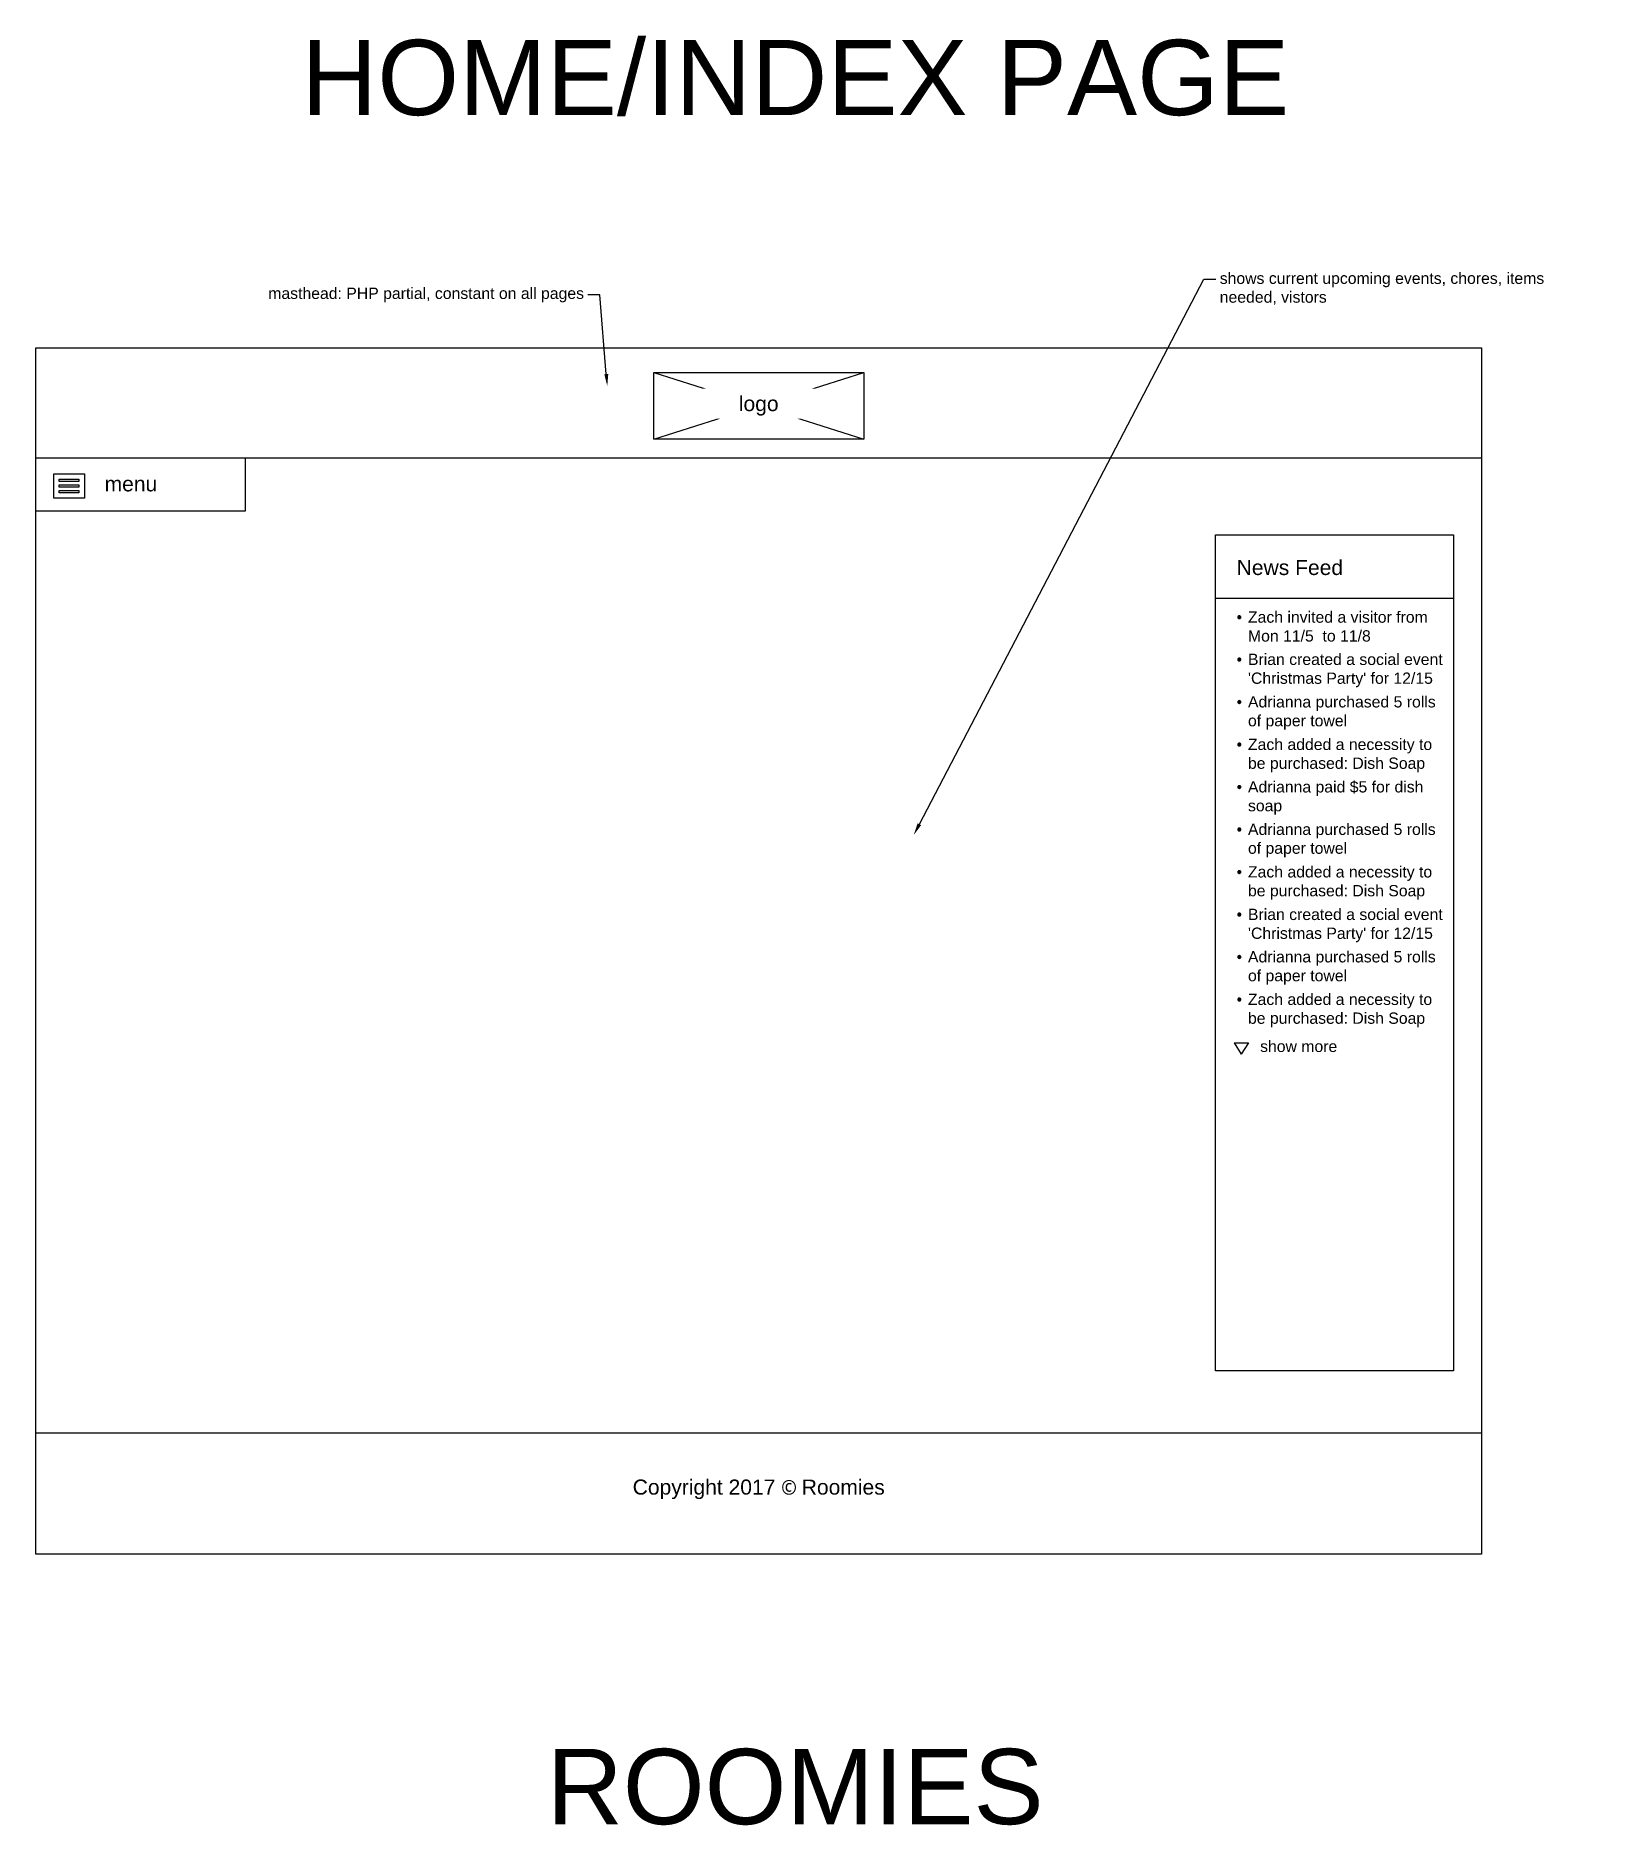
# Model space of a CAD drawing. Header units: millimetres. Extents: x 75 to 24598, y -10362 to 962.
# Drawn here: x 15478 to 17559, y -1414 to 962 of the extents above; entities that cross this region are included whole.
import ezdxf
from ezdxf import colors
from ezdxf.entities.mleader import LeaderData, LeaderLine
from ezdxf.math import Vec2, Vec3

# ---------------------------------------------------------------- set-up
doc = ezdxf.new("R2010")
doc.units = ezdxf.units.MM
doc.header["$MEASUREMENT"] = 0
doc.styles.get("Standard").update_dxf_attribs({"font": 'arial.ttf', "height": 16})

msp = doc.modelspace()

# ---------------------------------------------------------------- texts
for s, width, insert, char_height, attachment_point in [('HOME/INDEX PAGE', 1569.909, (16486.5, 905.9), 100, 5), ('menu', 202.197, (15569.4, 366.8), 20, 4), ('News Feed', 202.197, (17072.7, 255.7), 20, 4), ('\\pi-15,l15,t15;{\\fSymbol|b0|i0|c2|p18;·^I}Zach invited a visitor from Mon 11/5  to 11/8', 274.013, (17072.7, 177.4), 15, 4), ("\\pi-15,l15,t15;{\\fSymbol|b0|i0|c2|p18;·^I}Brian created a social event 'Christmas Party' for 12/15", 274.013, (17072.7, 119.1), 15, 4), ('\\pi-15,l15,t15;{\\fSymbol|b0|i0|c2|p18;·^I}Adrianna purchased 5 rolls of paper towel', 274.013, (17072.7, 62.7), 15, 4), ('\\pi-15,l15,t15;{\\fSymbol|b0|i0|c2|p18;·^I}Zach added a necessity to be purchased: Dish Soap', 274.013, (17072.7, 6.2), 15, 4), ('\\pi-15,l15,t15;{\\fSymbol|b0|i0|c2|p18;·^I}Adrianna paid $5 for dish soap', 274.013, (17072.7, -50.2), 15, 4), ('\\pi-15,l15,t15;{\\fSymbol|b0|i0|c2|p18;·^I}Adrianna purchased 5 rolls of paper towel', 274.013, (17072.7, -106.6), 15, 4), ('\\pi-15,l15,t15;{\\fSymbol|b0|i0|c2|p18;·^I}Zach added a necessity to be purchased: Dish Soap', 274.013, (17072.7, -163.1), 15, 4), ("\\pi-15,l15,t15;{\\fSymbol|b0|i0|c2|p18;·^I}Brian created a social event 'Christmas Party' for 12/15", 274.013, (17072.7, -219.6), 15, 4), ('\\pi-15,l15,t15;{\\fSymbol|b0|i0|c2|p18;·^I}Adrianna purchased 5 rolls of paper towel', 274.013, (17072.7, -275.9), 15, 4), ('\\pi-15,l15,t15;{\\fSymbol|b0|i0|c2|p18;·^I}Zach added a necessity to be purchased: Dish Soap', 274.013, (17072.7, -332.4), 15, 4), ('show more', 202.197, (17103.8, -380.2), 15, 4), ('Copyright 2017 {\\fMicrosoft JhengHei Light|b0|i0|c136|p34;\\H0.95833x;©\\fMicrosoft JhengHei Light|b0|i0|c0|p34; }Roomies', 757.039, (16438, -968.4), 20, 5), ('ROOMIES', 1569.909, (16486.5, -1363.8), 100, 5)]:
    msp.add_mtext_dynamic_manual_height_columns(s, width=width, gutter_width=10, heights=[0], dxfattribs=dict(insert=insert, char_height=char_height, attachment_point=attachment_point))

# ---------------------------------------------------------------- linework, layer by layer
for p, q in [((16298.5, 514.8), (16577.5, 426.3)), ((16298.5, 426.3), (16577.5, 514.8)), ((15478, 401.6), (17398, 401.6)), ((15478, 401.6), (15829.4, 401.6)), ((15756.5, 331.3), (15756.5, 401.6)), ((15478, 331.3), (15756.5, 331.3)), ((17044.6, 215), (17360.8, 215)), ((17069.4, -375.4), (17078.8, -390.3)), ((17069.4, -375.4), (17088.2, -375.4)), ((17088.2, -375.4), (17078.8, -390.3))]:
    msp.add_line(p, q)
at = {"lineweight": 30}
msp.add_line((15478, -893.4), (17398, -893.4), dxfattribs=at)
msp.add_lwpolyline([(15478, 547.5), (17398, 547.5), (17398, -1054.4), (15478, -1054.4)], close=True, dxfattribs=at)
for points in [[(16298.5, 514.8), (16577.5, 514.8), (16577.5, 426.3), (16298.5, 426.3)], [(15502.1, 380.3), (15542.8, 380.3), (15542.8, 347.8), (15502.1, 347.8)], [(15509.2, 373), (15535.2, 373), (15535.2, 370), (15509.2, 370)], [(15509.2, 365.6), (15535.2, 365.6), (15535.2, 362.6), (15509.2, 362.6)], [(15509.2, 358.1), (15535.2, 358.1), (15535.2, 355.2), (15509.2, 355.2)], [(17044.6, 299.4), (17360.8, 299.4), (17360.8, -810.9), (17044.6, -810.9)]]:
    msp.add_lwpolyline(points, close=True)

msp.set_redraw_order([(e.dxf.handle, doc.entitydb.next_handle()) for e in msp.query("TEXT MTEXT ATTDEF DIMENSION ARC_DIMENSION")])  # texts and dimensions are drawn at this point

# ---------------------------------------------------------------- leaders
at = {"color": 1}
ml = msp.add_multileader_mtext('Standard', dxfattribs=at)
ml.set_content('shows current upcoming events, chores, items needed, vistors', color=1)
ml.set_leader_properties()
ml.build(insert=Vec2(0, 0))
ml.multileader.update_dxf_attribs({"dogleg_length": 16, "arrow_head_size": 16})
ctx = ml.context
ctx.base_point, ctx.char_height, ctx.arrow_head_size, ctx.landing_gap_size, ctx.plane_origin = Vec3(17045.2, 638.6), 15, 16, 5, Vec3(17004.8, 626.8)
notes = []
notes.append((ctx, [(0, (1, 1, 0), (17029.2, 638.6), (1, 0), 16, [(0, [(16643.9, -99.3)], 0, [])])]))
ctx.mtext.insert, ctx.mtext.width, ctx.mtext.flow_direction = Vec3(17050.2, 647.5), 509.252, 5
ml = msp.add_multileader_mtext('Standard', dxfattribs=at)
ml.set_content('masthead: PHP partial, constant on all pages', color=1)
ml.set_leader_properties()
ml.build(insert=Vec2(0, 0))
ml.multileader.update_dxf_attribs({"dogleg_length": 16, "arrow_head_size": 16})
ctx = ml.context
ctx.base_point, ctx.char_height, ctx.arrow_head_size, ctx.landing_gap_size, ctx.plane_origin = Vec3(15783.9, 617.8), 15, 16, 5, Vec3(15812.9, 732.1)
ctx.text_align_type = 2
notes.append((ctx, [(1, (1, 1, 0), (16227, 617.8), (-1, 0), 16, [(0, [(16236.9, 496.7)], 0, [])])]))
ctx.mtext.insert, ctx.mtext.width, ctx.mtext.alignment, ctx.mtext.flow_direction = Vec3(16206, 627.5), 521.167, 3, 5
for ctx, leaders in notes:
    for number, flags, end, landing, length, lines in leaders:
        leader = LeaderData()
        leader.index, (leader.has_last_leader_line, leader.has_dogleg_vector, leader.attachment_direction) = number, flags
        leader.last_leader_point, leader.dogleg_vector, leader.dogleg_length = Vec3(end), Vec3(landing), length
        for number, points, colour, breaks in lines:
            line = LeaderLine()
            line.index, line.vertices, line.color, line.breaks = number, Vec3.list(points), colors.encode_raw_color(colour), breaks
            leader.lines.append(line)
        ctx.leaders.append(leader)

# ---------------------------------------------------------------- next in the draw order: texts
at = {"insert": (16438, 470.5), "char_height": 20, "attachment_point": 5, "bg_fill": 3, "box_fill_scale": 1.5, "bg_fill_color": 256, "bg_fill_transparency": 0}
msp.add_mtext_dynamic_manual_height_columns('logo', width=202.197, gutter_width=10, heights=[0], dxfattribs=at)

doc.saveas('drawing.dxf')
